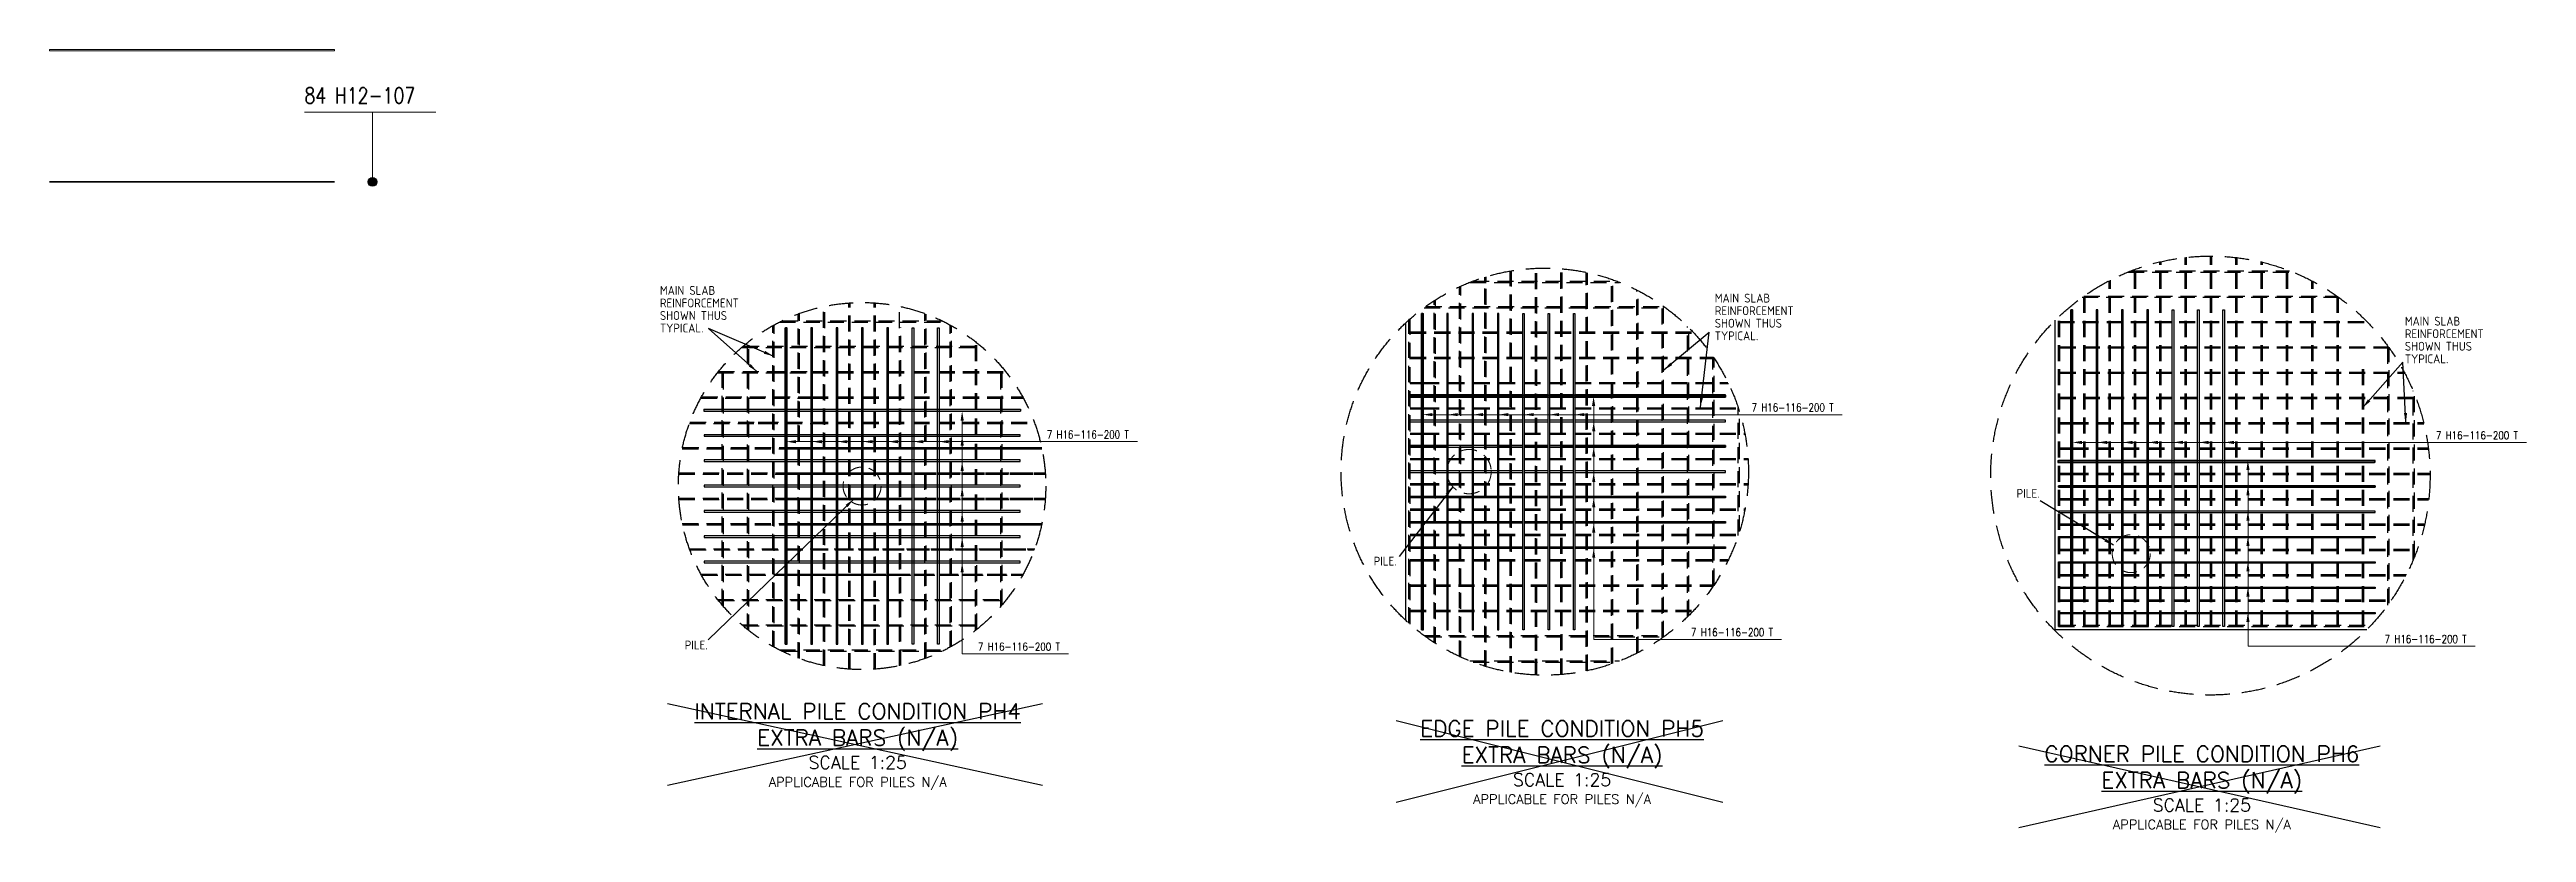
# Model space of a CAD drawing. Header units: millimetres. Extents: x -21392 to 100362, y -17730 to 39230.
# Drawn here: x 80807 to 100362, y 14004 to 20190 of the extents above; entities that cross this region are included whole.
import ezdxf

# ---------------------------------------------------------------- set-up
doc = ezdxf.new("R2010")
doc.units = ezdxf.units.MM
doc.linetypes.add('DASHED', pattern=[19.05, 12.7, -6.35])
doc.layers.get('0').update_dxf_attribs({"color": 254, "true_color": 0xdfdfdf})
for name, color, linetype in [('AP-NOTUSED', 1, 'Continuous'), ('AP-TEXT', 7, 'Continuous'), ('AutoCAD_Structural_Detailing_Distribution description', 7, 'Continuous'), ('AutoCAD_Structural_Detailing_opis rozkładu_', 7, 'Continuous'), ('CONC50', 4, 'Continuous'), ('H12', 5, 'Continuous'), ('RC-SLAB-ANNOT', 2, 'Continuous'), ('RC-SLAB-LEADERS', 7, 'Continuous'), ('RC-SLAB-TOP-01', 5, 'Continuous'), ('SD-Pile-SECTION', 7, 'DASHED'), ('STEEL18', 1, 'Continuous'), ('STEEL25', 2, 'Continuous'), ('TEXT 35', 3, 'Continuous')]:
    doc.layers.add(name, color=color, linetype=linetype)
doc.styles.add('ISO', font='isocp.shx')
doc.styles.add('PH-LABEL', font='romans.shx', dxfattribs={"width": 0.7})
doc.styles.add('ROMANS', font='romans')
doc.styles.add('ROMANS NARROW', font='romans.shx', dxfattribs={"width": 0.8})
doc.styles.get("Standard").update_dxf_attribs({"font": 'arial.ttf'})
doc.dimstyles.new('ISO-25', dxfattribs={"dimtxt": 2.5, "dimasz": 2.5, "dimexe": 1.25, "dimexo": 0.625, "dimtad": 1, "dimtxsty": 'Standard', "dimcen": 2.5, "dimadec": 0, "dimazin": 0, "dimtfac": 1, "dimtmove": 0, "dimatfit": 3, "dimfxl": 1, "dimarcsym": 0})

msp = doc.modelspace()

# ---------------------------------------------------------------- texts
at = {"layer": 'AP-TEXT', "char_height": 40, "width": 3115.14, "attachment_point": 1, "style": 'ROMANS'}
for s, insert in [('\\pxqc;{\\L\\C4;\\H3.125x;INTERNAL PILE CONDITION PH4\\PEXTRA BARS (N/A)\\P}\\H2.5x;SCALE 1:25\\P\\pa0.66667,qc,sm1.1583;\\C3;\\H0.75x;APPLICABLE FOR PILES N/A', (85630, 15024)), ('\\pxqc;{\\L\\C4;\\H3.125x;EDGE PILE CONDITION PH5\\PEXTRA BARS (N/A)\\fArial Narrow|b0|i0|c238|p34;\\H0.8x;\\P}\\Fromans|c238;\\H2.5x;SCALE 1:25\\P\\C3;\\H0.75x;APPLICABLE FOR PILES N/A', (91191, 14888)), ('\\pxqc;{\\L\\C4;\\H3.125x;CORNER PILE CONDITION PH6\\PEXTRA BARS (N/A)\\P}\\H2.5x;SCALE 1:25\\P\\C3;\\H0.75x;APPLICABLE FOR PILES N/A', (96242, 14688))]:
    msp.add_mtext(s, dxfattribs=dict(at, insert=insert))
at = {"layer": 'AutoCAD_Structural_Detailing_Distribution description', "char_height": 62.5, "attachment_point": 5, "style": 'ROMANS NARROW'}
for insert in [(94568, 17362), (89004, 17148), (99971, 17142), (88460, 15472), (94090, 15586), (99566, 15532)]:
    msp.add_mtext('7 H16-116-200 T', dxfattribs=dict(at, insert=insert))
at = {"layer": 'TEXT 35', "color": 0, "style": 'ISO'}
msp.add_text('PILE.', height=70, dxfattribs=at).set_placement((91261, 16113))
at = {"layer": 'TEXT 35', "color": 0, "ltscale": 0.5, "char_height": 70, "line_spacing_factor": 0.85, "style": 'ISO'}
for s, insert, width, attachment_point in [('MAIN SLAB REINFORCEMENT SHOWN THUS TYPICAL.', (85626, 17954), 856.23, 7), ('MAIN SLAB REINFORCEMENT SHOWN THUS TYPICAL.', (93954, 17893), 856.23, 7), ('MAIN SLAB REINFORCEMENT SHOWN THUS TYPICAL.', (99402, 17711), 856.23, 7), ('PILE.', (96337, 16683), 1028.59, 4), ('PILE.', (85822, 15485), 1028.59, 4)]:
    msp.add_mtext(s, dxfattribs=dict(at, insert=insert, width=width, attachment_point=attachment_point))

# ---------------------------------------------------------------- blocks, each defined once
blk = doc.blocks.new('RC_SLAB_BARS_107')
at = {"layer": 'RC-SLAB-TOP-01', "lineweight": 35}
blk.add_line((0, 0), (2250, 0), dxfattribs=at)
blk = doc.blocks.new('RC_ANNOT_107_f8a9d059bc504703a5e')
at = {"layer": 'RC-SLAB-LEADERS'}
h = blk.add_hatch(color=256, dxfattribs=at)
edge = h.paths.add_edge_path(flags=16)
edge.add_arc((0, 0), 35, 0, 360)
at = {"layer": 'RC-SLAB-LEADERS', "linetype": 'Continuous', "lineweight": 18}
for p, q in [((-537, 550), (500, 550)), ((0, 0), (0, 550)), ((0, 550), (500, 550)), ((0, -35), (0, 35))]:
    blk.add_line(p, q, dxfattribs=at)
at = {"layer": 'RC-SLAB-LEADERS'}
blk.add_circle((0, 0), 35, dxfattribs=at)
at = {"layer": 'RC-SLAB-ANNOT', "color": 2, "style": 'PH-LABEL', "width": 0.8}
blk.add_text('84 H12-107', height=125, dxfattribs=at).set_placement((-537, 620))

# ---------------------------------------------------------------- hatches: boundary and pattern name
for points in [[(86631, 15491), (86615, 15491), (86615, 17991), (86631, 17991)], [(91654, 15604), (91638, 15604), (91638, 18104), (91654, 18104)], [(96780, 15632), (96764, 15632), (96764, 18132), (96780, 18132)], [(91535, 17445), (91535, 17461), (94035, 17461), (94035, 17445)], [(85972, 17333), (85972, 17349), (88472, 17349), (88472, 17333)], [(96663, 16927), (96663, 16943), (99163, 16943), (99163, 16927)]]:
    msp.add_hatch(color=7).paths.add_polyline_path(points, flags=0)
at = {"layer": 'AutoCAD_Structural_Detailing_Distribution description', "lineweight": 0}
for points in [[(92998, 17445), (92991, 17395), (93005, 17395)], [(88012, 17333), (88004, 17283), (88019, 17283)], [(91654, 17305), (91704, 17298), (91704, 17312)], [(86631, 17092), (86681, 17085), (86681, 17099)], [(96780, 17085), (96830, 17078), (96830, 17093)], [(98164, 16927), (98157, 16877), (98171, 16877)]]:
    msp.add_hatch(color=7, dxfattribs=at).paths.add_polyline_path(points, flags=0)

# ---------------------------------------------------------------- linework, layer by layer
at = {"color": 7}
for p, q in [((86615, 15491), (86615, 17991)), ((86615, 17991), (86631, 17991)), ((86631, 15491), (86631, 17991)), ((91638, 15604), (91638, 18104)), ((91638, 18104), (91654, 18104)), ((91638, 15604), (91638, 18104)), ((91638, 18104), (91654, 18104)), ((91654, 15604), (91654, 18104)), ((91654, 15604), (91654, 18104)), ((96764, 15632), (96764, 18132)), ((96764, 18132), (96780, 18132)), ((96780, 15632), (96780, 18132)), ((91535, 17461), (94035, 17461)), ((91535, 17461), (91535, 17445)), ((91535, 17445), (94035, 17445)), ((91539, 17460), (94039, 17460)), ((91539, 17460), (91539, 17444)), ((91539, 17444), (94039, 17444)), ((94035, 17461), (94035, 17445)), ((94039, 17460), (94039, 17444)), ((85972, 17349), (88472, 17349)), ((85972, 17349), (85972, 17333)), ((85972, 17333), (88472, 17333)), ((88472, 17349), (88472, 17333)), ((96663, 16943), (99163, 16943)), ((96663, 16943), (96663, 16927)), ((96663, 16927), (99163, 16927)), ((99163, 16943), (99163, 16927)), ((86615, 15491), (86631, 15491)), ((91638, 15604), (91654, 15604)), ((91638, 15604), (91654, 15604)), ((96764, 15632), (96780, 15632))]:
    msp.add_line(p, q, dxfattribs=at)
at = {"layer": 'AP-NOTUSED', "color": 1}
for p, q in [((85687, 14379), (88646, 15024)), ((85687, 15024), (88646, 14379)), ((91439, 14244), (94017, 14888)), ((91439, 14888), (94017, 14244)), ((96355, 14043), (99207, 14688)), ((96355, 14688), (99207, 14043))]:
    msp.add_line(p, q, dxfattribs=at)
at = {"layer": 'AutoCAD_Structural_Detailing_Distribution description', "color": 7, "lineweight": 0}
for p, q in [((88012, 15416), (88012, 17283)), ((93508, 17305), (91704, 17305)), ((92998, 15530), (92998, 17395)), ((93508, 17305), (94960, 17305)), ((87944, 17092), (86681, 17092)), ((87944, 17092), (89396, 17092)), ((98635, 17085), (96830, 17085)), ((98635, 17085), (100362, 17085)), ((98164, 15476), (98164, 16877)), ((92998, 15530), (94482, 15530)), ((98164, 15476), (99957, 15476)), ((88012, 15416), (88852, 15416))]:
    msp.add_line(p, q, dxfattribs=at)
at = {"layer": 'AutoCAD_Structural_Detailing_opis rozkładu_', "color": 7, "lineweight": 0}
msp.add_line((92997, 17428), (92997, 17394), dxfattribs=at)
at = {"layer": 'AutoCAD_Structural_Detailing_opis rozkładu_', "color": 0, "lineweight": 0}
msp.add_line((91687, 17305), (91704, 17305), dxfattribs=at)
at = {"layer": 'CONC50', "color": 3, "ltscale": 0.5}
for p, q in [((91514, 15681), (91514, 18028)), ((96642, 15607), (96642, 18052)), ((96642, 15607), (99101, 15607))]:
    msp.add_line(p, q, dxfattribs=at)
at = {"layer": 'H12', "color": 2, "linetype": 'Continuous', "ltscale": 0.5}
for p, q in [((92638, 15605), (92638, 18105)), ((92638, 18105), (92650, 18105)), ((92650, 18105), (92650, 15605)), ((92838, 15605), (92838, 18105)), ((92838, 18105), (92850, 18105)), ((92850, 18105), (92850, 15605)), ((91539, 17049), (91539, 17061)), ((91539, 17061), (91838, 17061)), ((91838, 17049), (91539, 17049)), ((91939, 17061), (92038, 17061)), ((91949, 17049), (91939, 17049)), ((92139, 17061), (92238, 17061)), ((92149, 17049), (92139, 17049)), ((92250, 17061), (92438, 17061)), ((92349, 17049), (92250, 17049)), ((92450, 17061), (92638, 17061)), ((92638, 17049), (92450, 17049)), ((92838, 17049), (92650, 17049)), ((92739, 17061), (92838, 17061)), ((92850, 17061), (94039, 17061)), ((94039, 17049), (92850, 17049)), ((94039, 17061), (94039, 17049)), ((92650, 15605), (92638, 15605)), ((92850, 15605), (92838, 15605))]:
    msp.add_line(p, q, dxfattribs=at)
for points in [[(97778, 15632), (97766, 15632), (97766, 18132), (97778, 18132)], [(97978, 15632), (97966, 15632), (97966, 18132), (97978, 18132)]]:
    msp.add_lwpolyline(points, close=True, dxfattribs=at)
for points in [[(96966, 16731), (96667, 16731), (96667, 16743), (96966, 16743)], [(97077, 16731), (96978, 16731)], [(97067, 16743), (97166, 16743)], [(97178, 16743), (97366, 16743)], [(97277, 16731), (97178, 16731)], [(97477, 16731), (97378, 16731)], [(97467, 16743), (97566, 16743)], [(97766, 16731), (97578, 16731)], [(97667, 16743), (97766, 16743)], [(97966, 16731), (97778, 16731)], [(97867, 16743), (97966, 16743)], [(97978, 16743), (99167, 16743), (99167, 16731), (97978, 16731)]]:
    msp.add_lwpolyline(points, dxfattribs=at)
at = {"layer": 'RC-SLAB-LEADERS', "lineweight": 0}
msp.add_lwpolyline([(80807, 20190), (83057, 20190), (83057, 20178), (80807, 20178)], close=True, dxfattribs=at)
at = {"layer": 'SD-Pile-SECTION', "linetype": 'DASHED', "lineweight": 0, "ltscale": 10}
for centre, radius in [((92014, 16855), 175), ((87222, 16741), 150), ((97242, 16207), 150)]:
    msp.add_circle(centre, radius, dxfattribs=at)
at = {"layer": 'STEEL18', "linetype": 'DASHED', "ltscale": 10}
for p, q in [((92139, 15318), (92139, 18391)), ((92149, 15315), (92149, 18394)), ((92339, 15271), (92339, 18439)), ((92339, 15271), (92339, 18439)), ((92349, 15269), (92349, 18440)), ((92349, 15269), (92349, 18440)), ((92539, 15249), (92539, 18460)), ((92549, 15248), (92549, 18461)), ((92739, 15252), (92739, 18457)), ((92749, 15253), (92749, 18456)), ((92939, 15281), (92939, 18429)), ((92949, 15283), (92949, 18426)), ((97216, 18432), (98518, 18432)), ((97241, 18442), (98492, 18442)), ((97267, 15632), (97267, 18451)), ((97277, 15632), (97277, 18455)), ((97467, 15632), (97467, 18512)), ((97467, 15632), (97467, 18512)), ((97477, 15632), (97477, 18514)), ((97477, 15632), (97477, 18514)), ((97667, 15632), (97667, 18547)), ((97677, 15632), (97677, 18548)), ((97867, 15632), (97867, 18558)), ((97877, 15632), (97877, 18558)), ((98067, 15632), (98067, 18547)), ((98077, 15632), (98077, 18546)), ((98267, 15632), (98267, 18512)), ((98277, 15632), (98277, 18509)), ((98467, 15632), (98467, 18451)), ((98477, 15632), (98477, 18448)), ((87117, 15295), (87117, 18187)), ((87127, 15294), (87127, 18188)), ((87317, 15294), (87317, 18188)), ((87317, 15294), (87317, 18188)), ((87327, 15295), (87327, 18187)), ((87327, 15295), (87327, 18187)), ((91739, 15505), (91739, 18204)), ((91749, 15499), (91749, 18211)), ((91939, 15395), (91939, 18314)), ((91949, 15390), (91949, 18319)), ((92021, 18350), (93203, 18350)), ((92047, 18360), (93177, 18360)), ((93139, 15336), (93139, 18373)), ((93149, 15339), (93149, 18370)), ((93339, 15421), (93339, 18289)), ((93349, 15426), (93349, 18283)), ((96854, 18232), (98880, 18232)), ((96867, 15632), (96867, 18241)), ((96868, 18242), (98866, 18242)), ((96877, 15632), (96877, 18248)), ((97067, 15632), (97067, 18363)), ((97077, 15632), (97077, 18368)), ((98667, 15632), (98667, 18363)), ((98677, 15632), (98677, 18358)), ((98867, 15632), (98867, 18241)), ((98877, 15632), (98877, 18234)), ((86517, 15474), (86517, 18008)), ((86527, 15468), (86527, 18013)), ((86570, 18036), (87875, 18036)), ((86590, 18046), (87854, 18046)), ((86717, 15382), (86717, 18100)), ((86727, 15378), (86727, 18104)), ((86917, 15323), (86917, 18158)), ((86927, 15321), (86927, 18160)), ((87517, 15321), (87517, 18160)), ((87527, 15323), (87527, 17994)), ((87717, 15378), (87717, 18104)), ((87727, 15382), (87727, 18100)), ((87917, 15468), (87917, 18013)), ((87927, 15474), (87927, 18008)), ((91539, 15658), (91539, 18051)), ((91549, 15649), (91549, 18060)), ((91660, 18150), (93565, 18150)), ((91673, 18160), (93551, 18160)), ((93539, 15541), (93539, 18168)), ((93549, 15548), (93549, 18161)), ((93739, 15708), (93739, 18001)), ((93749, 15718), (93749, 17991)), ((96667, 15632), (96667, 18076)), ((96667, 18042), (99102, 18042)), ((96667, 18032), (99112, 18032)), ((96677, 15632), (96677, 18086)), ((86272, 17836), (88173, 17836)), ((86283, 17846), (88161, 17846)), ((86317, 15608), (86317, 17874)), ((86327, 15600), (86327, 17882)), ((88117, 17347), (88117, 17882)), ((88127, 17347), (88127, 17874)), ((91549, 17960), (93780, 17960)), ((91549, 17950), (93789, 17950)), ((96677, 17842), (99271, 17842)), ((96677, 17832), (99278, 17832)), ((99267, 15801), (99267, 17847)), ((99277, 15815), (99277, 17833)), ((86081, 17636), (86816, 17636)), ((86089, 17646), (86816, 17646)), ((86117, 15802), (86117, 17680)), ((86127, 15790), (86127, 17691)), ((86527, 17646), (86616, 17646)), ((86527, 17636), (86616, 17636)), ((86828, 17646), (87016, 17646)), ((86828, 17636), (87016, 17636)), ((87028, 17646), (87216, 17646)), ((87028, 17636), (87216, 17636)), ((87228, 17646), (87416, 17646)), ((87228, 17636), (87416, 17636)), ((87428, 17646), (87616, 17646)), ((87428, 17636), (87616, 17636)), ((87628, 17646), (87816, 17646)), ((87628, 17636), (87816, 17636)), ((87828, 17646), (88355, 17646)), ((87828, 17636), (88363, 17636)), ((88317, 15790), (88317, 17691)), ((88327, 15802), (88327, 17680)), ((91549, 17760), (93941, 17760)), ((91549, 17750), (93947, 17750)), ((93939, 15947), (93939, 17762)), ((93949, 15962), (93949, 17748)), ((96677, 17642), (99396, 17642)), ((96677, 17632), (99401, 17632)), ((99067, 15632), (99067, 17701)), ((99077, 15632), (99077, 17685)), ((85950, 17436), (86816, 17436)), ((85955, 17446), (86816, 17446)), ((86527, 17446), (86616, 17446)), ((86527, 17436), (86616, 17436)), ((86828, 17446), (87016, 17446)), ((86828, 17436), (87016, 17436)), ((87028, 17446), (87216, 17446)), ((87028, 17436), (87216, 17436)), ((87228, 17446), (87416, 17446)), ((87228, 17436), (87416, 17436)), ((87428, 17446), (87616, 17446)), ((87428, 17436), (87616, 17436)), ((87628, 17446), (87816, 17446)), ((87628, 17436), (87816, 17436)), ((87828, 17446), (88489, 17446)), ((87828, 17436), (88495, 17436)), ((91549, 17560), (91638, 17560)), ((91549, 17550), (91638, 17550)), ((91650, 17560), (91838, 17560)), ((91650, 17550), (91838, 17550)), ((91850, 17560), (92038, 17560)), ((91850, 17550), (92038, 17550)), ((92050, 17560), (92238, 17560)), ((92050, 17550), (92238, 17550)), ((92250, 17560), (92438, 17560)), ((92250, 17550), (92438, 17550)), ((92450, 17560), (92638, 17560)), ((92450, 17550), (92638, 17550)), ((92650, 17560), (92838, 17560)), ((92650, 17550), (92838, 17550)), ((92850, 17560), (94057, 17560)), ((92850, 17550), (94062, 17550)), ((96677, 17442), (99487, 17442)), ((96677, 17432), (99491, 17432)), ((99467, 16156), (99467, 17492)), ((99477, 16181), (99477, 17468)), ((85859, 17236), (86816, 17236)), ((85863, 17246), (86816, 17246)), ((86402, 17246), (86491, 17246)), ((86402, 17236), (86491, 17236)), ((86828, 17246), (87016, 17246)), ((86828, 17236), (87016, 17236)), ((87028, 17246), (87216, 17246)), ((87028, 17236), (87216, 17236)), ((87228, 17246), (87416, 17246)), ((87228, 17236), (87416, 17236)), ((87428, 17246), (87616, 17246)), ((87428, 17236), (87616, 17236)), ((87628, 17246), (87816, 17246)), ((87628, 17236), (87816, 17236)), ((87828, 17246), (88581, 17246)), ((87828, 17236), (88585, 17236)), ((88117, 17147), (88117, 17335)), ((88127, 17147), (88127, 17335)), ((91549, 17360), (91638, 17360)), ((91549, 17350), (91638, 17350)), ((91650, 17360), (91838, 17360)), ((91650, 17350), (91838, 17350)), ((91850, 17360), (92038, 17360)), ((91850, 17350), (92038, 17350)), ((92050, 17360), (92238, 17360)), ((92050, 17350), (92238, 17350)), ((92250, 17360), (92438, 17360)), ((92250, 17350), (92438, 17350)), ((92450, 17360), (92638, 17360)), ((92450, 17350), (92638, 17350)), ((92650, 17360), (92838, 17360)), ((92650, 17350), (92838, 17350)), ((92850, 17360), (94138, 17360)), ((92850, 17350), (94142, 17350)), ((94139, 16351), (94139, 17358)), ((94149, 16383), (94149, 17326)), ((96677, 17242), (96766, 17242)), ((96677, 17232), (96766, 17232)), ((96778, 17242), (96966, 17242)), ((96778, 17232), (96966, 17232)), ((96978, 17242), (97166, 17242)), ((96978, 17232), (97166, 17232)), ((97178, 17242), (97366, 17242)), ((97178, 17232), (97366, 17232)), ((97378, 17242), (97566, 17242)), ((97378, 17232), (97566, 17232)), ((97578, 17242), (97766, 17242)), ((97578, 17232), (97766, 17232)), ((97778, 17242), (97966, 17242)), ((97778, 17232), (97966, 17232)), ((97978, 17242), (99550, 17242)), ((97978, 17232), (99552, 17232)), ((85803, 17036), (88642, 17036)), ((85805, 17046), (88640, 17046)), ((86628, 17046), (86816, 17046)), ((86628, 17036), (86816, 17036)), ((86828, 17046), (87016, 17046)), ((86828, 17036), (87016, 17036)), ((87028, 17046), (87216, 17046)), ((87028, 17036), (87216, 17036)), ((87228, 17046), (87416, 17046)), ((87228, 17036), (87416, 17036)), ((87428, 17046), (87616, 17046)), ((87428, 17036), (87616, 17036)), ((87628, 17046), (87816, 17046)), ((87628, 17036), (87816, 17036)), ((87816, 17046), (88640, 17046)), ((87816, 17036), (88642, 17036)), ((88117, 16947), (88117, 17135)), ((88127, 16947), (88127, 17135)), ((91549, 17160), (91638, 17160)), ((91549, 17150), (91638, 17150)), ((91650, 17160), (91838, 17160)), ((91650, 17150), (91838, 17150)), ((91850, 17160), (92038, 17160)), ((91850, 17150), (92038, 17150)), ((92050, 17160), (92238, 17160)), ((92050, 17150), (92238, 17150)), ((92250, 17160), (92438, 17160)), ((92250, 17150), (92438, 17150)), ((92450, 17160), (92638, 17160)), ((92450, 17150), (92638, 17150)), ((92650, 17160), (92838, 17160)), ((92650, 17150), (92838, 17150)), ((92850, 17160), (94190, 17160)), ((92850, 17150), (94192, 17150)), ((96677, 17042), (96766, 17042)), ((96677, 17032), (96766, 17032)), ((96778, 17042), (96966, 17042)), ((96778, 17032), (96966, 17032)), ((96978, 17042), (97166, 17042)), ((96978, 17032), (97166, 17032)), ((97178, 17042), (97366, 17042)), ((97178, 17032), (97366, 17032)), ((97378, 17042), (97566, 17042)), ((97378, 17032), (97566, 17032)), ((97578, 17042), (97766, 17042)), ((97578, 17032), (97766, 17032)), ((97778, 17042), (97966, 17042)), ((97778, 17032), (97966, 17032)), ((97978, 17042), (99587, 17042)), ((97978, 17032), (99588, 17032)), ((85775, 16836), (88669, 16836)), ((85776, 16846), (88668, 16846)), ((86628, 16846), (86816, 16846)), ((86628, 16836), (86816, 16836)), ((86828, 16846), (87016, 16846)), ((86828, 16836), (87016, 16836)), ((87028, 16846), (87216, 16846)), ((87028, 16836), (87216, 16836)), ((87228, 16846), (87416, 16846)), ((87228, 16836), (87416, 16836)), ((87428, 16846), (87616, 16846)), ((87428, 16836), (87616, 16836)), ((87628, 16846), (87816, 16846)), ((87628, 16836), (87816, 16836)), ((87816, 16846), (88668, 16846)), ((87816, 16836), (88669, 16836)), ((88117, 16747), (88117, 16935)), ((88127, 16747), (88127, 16935)), ((91549, 16960), (91638, 16960)), ((91549, 16950), (91638, 16950)), ((91650, 16960), (91838, 16960)), ((91650, 16950), (91838, 16950)), ((91850, 16960), (92038, 16960)), ((91850, 16950), (92038, 16950)), ((92050, 16960), (92238, 16960)), ((92050, 16950), (92238, 16950)), ((92250, 16960), (92438, 16960)), ((92250, 16950), (92438, 16950)), ((92450, 16960), (92638, 16960)), ((92450, 16950), (92638, 16950)), ((92650, 16960), (92838, 16960)), ((92650, 16950), (92838, 16950)), ((92850, 16960), (94216, 16960)), ((92850, 16950), (94217, 16950)), ((96677, 16842), (96766, 16842)), ((96677, 16832), (96766, 16832)), ((96778, 16842), (96966, 16842)), ((96778, 16832), (96966, 16832)), ((96978, 16842), (97166, 16842)), ((96978, 16832), (97166, 16832)), ((97178, 16842), (97366, 16842)), ((97178, 16832), (97366, 16832)), ((97378, 16842), (97566, 16842)), ((97378, 16832), (97566, 16832)), ((97578, 16842), (97766, 16842)), ((97578, 16832), (97766, 16832)), ((97778, 16842), (97966, 16842)), ((97778, 16832), (97966, 16832)), ((97978, 16842), (99601, 16842)), ((97978, 16832), (99601, 16832)), ((85775, 16646), (88669, 16646)), ((85775, 16646), (88669, 16646)), ((85776, 16636), (88668, 16636)), ((85776, 16636), (88668, 16636)), ((86628, 16646), (86816, 16646)), ((86628, 16646), (86816, 16646)), ((86628, 16636), (86816, 16636)), ((86628, 16636), (86816, 16636)), ((86828, 16646), (87016, 16646)), ((86828, 16646), (87016, 16646)), ((86828, 16636), (87016, 16636)), ((86828, 16636), (87016, 16636)), ((87028, 16646), (87216, 16646)), ((87028, 16646), (87216, 16646)), ((87028, 16636), (87216, 16636)), ((87028, 16636), (87216, 16636)), ((87228, 16646), (87416, 16646)), ((87228, 16646), (87416, 16646)), ((87228, 16636), (87416, 16636)), ((87228, 16636), (87416, 16636)), ((87428, 16646), (87616, 16646)), ((87428, 16646), (87616, 16646)), ((87428, 16636), (87616, 16636)), ((87428, 16636), (87616, 16636)), ((87628, 16646), (87816, 16646)), ((87628, 16646), (87816, 16646)), ((87628, 16636), (87816, 16636)), ((87628, 16636), (87816, 16636)), ((87816, 16646), (88669, 16646)), ((87816, 16646), (88669, 16646)), ((87816, 16636), (88668, 16636)), ((87816, 16636), (88668, 16636)), ((88117, 16547), (88117, 16735)), ((88127, 16547), (88127, 16735)), ((91549, 16760), (91638, 16760)), ((91549, 16760), (91638, 16760)), ((91549, 16750), (91638, 16750)), ((91549, 16750), (91638, 16750)), ((91650, 16760), (91838, 16760)), ((91650, 16760), (91838, 16760)), ((91650, 16750), (91838, 16750)), ((91650, 16750), (91838, 16750)), ((91850, 16760), (92038, 16760)), ((91850, 16760), (92038, 16760)), ((91850, 16750), (92038, 16750)), ((91850, 16750), (92038, 16750)), ((92050, 16760), (92238, 16760)), ((92050, 16760), (92238, 16760)), ((92050, 16750), (92238, 16750)), ((92050, 16750), (92238, 16750)), ((92250, 16760), (92438, 16760)), ((92250, 16760), (92438, 16760)), ((92250, 16750), (92438, 16750)), ((92250, 16750), (92438, 16750)), ((92450, 16760), (92638, 16760)), ((92450, 16760), (92638, 16760)), ((92450, 16750), (92638, 16750)), ((92450, 16750), (92638, 16750)), ((92650, 16760), (92838, 16760)), ((92650, 16760), (92838, 16760)), ((92650, 16750), (92838, 16750)), ((92650, 16750), (92838, 16750)), ((92850, 16760), (94217, 16760)), ((92850, 16760), (94217, 16760)), ((92850, 16750), (94216, 16750)), ((92850, 16750), (94216, 16750)), ((96677, 16642), (96766, 16642)), ((96677, 16632), (96766, 16632)), ((96778, 16642), (96966, 16642)), ((96778, 16632), (96966, 16632)), ((96978, 16642), (97166, 16642)), ((96978, 16632), (97166, 16632)), ((97178, 16642), (97366, 16642)), ((97178, 16632), (97366, 16632)), ((97378, 16642), (97566, 16642)), ((97378, 16632), (97566, 16632)), ((97578, 16642), (97766, 16642)), ((97578, 16632), (97766, 16632)), ((97778, 16642), (97966, 16642)), ((97778, 16632), (97966, 16632)), ((97978, 16642), (99591, 16642)), ((97978, 16632), (99590, 16632)), ((85803, 16446), (88642, 16446)), ((85805, 16436), (88640, 16436)), ((86628, 16446), (86816, 16446)), ((86628, 16436), (86816, 16436)), ((86828, 16446), (87016, 16446)), ((86828, 16436), (87016, 16436)), ((87028, 16446), (87216, 16446)), ((87028, 16436), (87216, 16436)), ((87228, 16446), (87416, 16446)), ((87228, 16436), (87416, 16436)), ((87428, 16446), (87616, 16446)), ((87428, 16436), (87616, 16436)), ((87628, 16446), (87816, 16446)), ((87628, 16436), (87816, 16436)), ((87816, 16446), (88642, 16446)), ((87816, 16436), (88640, 16436)), ((88117, 16347), (88117, 16535)), ((88127, 16347), (88127, 16535)), ((91549, 16560), (91638, 16560)), ((91549, 16550), (91638, 16550)), ((91650, 16560), (91838, 16560)), ((91650, 16550), (91838, 16550)), ((91850, 16560), (92038, 16560)), ((91850, 16550), (92038, 16550)), ((92050, 16560), (92238, 16560)), ((92050, 16550), (92238, 16550)), ((92250, 16560), (92438, 16560)), ((92250, 16550), (92438, 16550)), ((92450, 16560), (92638, 16560)), ((92450, 16550), (92638, 16550)), ((92650, 16560), (92838, 16560)), ((92650, 16550), (92838, 16550)), ((92850, 16560), (94192, 16560)), ((92850, 16550), (94190, 16550)), ((96677, 16442), (96766, 16442)), ((96677, 16442), (96766, 16442)), ((96677, 16432), (96766, 16432)), ((96677, 16432), (96766, 16432)), ((96778, 16442), (96966, 16442)), ((96778, 16442), (96966, 16442)), ((96778, 16432), (96966, 16432)), ((96778, 16432), (96966, 16432)), ((96978, 16442), (97166, 16442)), ((96978, 16442), (97166, 16442)), ((96978, 16432), (97166, 16432)), ((96978, 16432), (97166, 16432)), ((97178, 16442), (97366, 16442)), ((97178, 16442), (97366, 16442)), ((97178, 16432), (97366, 16432)), ((97178, 16432), (97366, 16432)), ((97378, 16442), (97566, 16442)), ((97378, 16442), (97566, 16442)), ((97378, 16432), (97566, 16432)), ((97378, 16432), (97566, 16432)), ((97578, 16442), (97766, 16442)), ((97578, 16442), (97766, 16442)), ((97578, 16432), (97766, 16432)), ((97578, 16432), (97766, 16432)), ((97778, 16442), (97966, 16442)), ((97778, 16442), (97966, 16442)), ((97778, 16432), (97966, 16432)), ((97778, 16432), (97966, 16432)), ((97978, 16442), (99558, 16442)), ((97978, 16442), (99558, 16442)), ((97978, 16432), (99556, 16432)), ((97978, 16432), (99556, 16432)), ((85859, 16246), (88585, 16246)), ((85863, 16236), (88581, 16236)), ((86628, 16246), (86816, 16246)), ((86628, 16236), (86816, 16236)), ((86828, 16246), (87016, 16246)), ((86828, 16236), (87016, 16236)), ((87028, 16246), (87216, 16246)), ((87028, 16236), (87216, 16236)), ((87228, 16246), (87416, 16246)), ((87228, 16236), (87416, 16236)), ((87428, 16246), (87616, 16246)), ((87428, 16236), (87616, 16236)), ((87628, 16246), (87816, 16246)), ((87628, 16236), (87816, 16236)), ((87816, 16246), (88585, 16246)), ((87816, 16236), (88581, 16236)), ((88117, 16147), (88117, 16335)), ((88127, 16147), (88127, 16335)), ((91549, 16360), (91638, 16360)), ((91549, 16350), (91638, 16350)), ((91650, 16360), (91838, 16360)), ((91650, 16350), (91838, 16350)), ((91850, 16360), (92038, 16360)), ((91850, 16350), (92038, 16350)), ((92050, 16360), (92238, 16360)), ((92050, 16350), (92238, 16350)), ((92250, 16360), (92438, 16360)), ((92250, 16350), (92438, 16350)), ((92450, 16360), (92638, 16360)), ((92450, 16350), (92638, 16350)), ((92650, 16360), (92838, 16360)), ((92650, 16350), (92838, 16350)), ((92850, 16360), (94142, 16360)), ((92850, 16350), (94138, 16350)), ((96677, 16242), (96766, 16242)), ((96677, 16232), (96766, 16232)), ((96778, 16242), (96966, 16242)), ((96778, 16232), (96966, 16232)), ((96978, 16242), (97166, 16242)), ((96978, 16232), (97166, 16232)), ((97178, 16242), (97366, 16242)), ((97178, 16232), (97366, 16232)), ((97378, 16242), (97566, 16242)), ((97378, 16232), (97566, 16232)), ((97578, 16242), (97766, 16242)), ((97578, 16232), (97766, 16232)), ((97778, 16242), (97966, 16242)), ((97778, 16232), (97966, 16232)), ((97978, 16242), (99500, 16242)), ((97978, 16232), (99496, 16232)), ((85950, 16046), (88495, 16046)), ((85955, 16036), (88489, 16036)), ((86628, 16046), (86816, 16046)), ((86628, 16036), (86816, 16036)), ((86828, 16046), (87016, 16046)), ((86828, 16036), (87016, 16036)), ((87028, 16046), (87216, 16046)), ((87028, 16036), (87216, 16036)), ((87228, 16046), (87416, 16046)), ((87228, 16036), (87416, 16036)), ((87428, 16046), (87616, 16046)), ((87428, 16036), (87616, 16036)), ((87628, 16046), (87816, 16046)), ((87628, 16036), (87816, 16036)), ((87828, 16046), (88495, 16046)), ((87828, 16036), (88489, 16036)), ((88117, 15600), (88117, 16135)), ((88127, 15608), (88127, 16135)), ((91539, 16150), (91638, 16150)), ((91549, 16160), (91638, 16160)), ((91650, 16160), (91838, 16160)), ((91650, 16150), (91838, 16150)), ((91850, 16160), (92038, 16160)), ((91850, 16150), (92038, 16150)), ((92050, 16160), (92238, 16160)), ((92050, 16150), (92238, 16150)), ((92250, 16160), (92438, 16160)), ((92250, 16150), (92438, 16150)), ((92450, 16160), (92638, 16160)), ((92450, 16150), (92638, 16150)), ((92650, 16160), (92838, 16160)), ((92650, 16150), (92838, 16150)), ((92850, 16160), (94062, 16160)), ((92850, 16150), (94057, 16150)), ((96677, 16042), (96766, 16042)), ((96778, 16042), (96966, 16042)), ((96978, 16042), (97166, 16042)), ((97178, 16042), (97366, 16042)), ((97378, 16042), (97566, 16042)), ((97578, 16042), (97766, 16042)), ((97778, 16042), (97966, 16042)), ((97978, 16042), (99414, 16042)), ((86081, 15846), (88363, 15846)), ((91549, 15960), (93947, 15960)), ((91549, 15950), (93941, 15950)), ((96677, 16032), (96766, 16032)), ((96677, 15842), (96766, 15842)), ((96778, 16032), (96966, 16032)), ((96778, 15842), (96966, 15842)), ((96978, 16032), (97166, 16032)), ((96978, 15842), (97166, 15842)), ((97178, 16032), (97366, 16032)), ((97178, 15842), (97366, 15842)), ((97378, 16032), (97566, 16032)), ((97378, 15842), (97566, 15842)), ((97578, 16032), (97766, 16032)), ((97578, 15842), (97766, 15842)), ((97778, 16032), (97966, 16032)), ((97778, 15842), (97966, 15842)), ((97978, 16032), (99409, 16032)), ((97978, 15842), (99295, 15842)), ((86089, 15836), (88355, 15836)), ((86272, 15646), (88173, 15646)), ((91549, 15760), (93789, 15760)), ((91549, 15750), (93780, 15750)), ((96667, 15832), (96766, 15832)), ((96778, 15832), (96966, 15832)), ((96978, 15832), (97166, 15832)), ((97178, 15832), (97366, 15832)), ((97378, 15832), (97566, 15832)), ((97578, 15832), (97766, 15832)), ((97778, 15832), (97966, 15832)), ((97978, 15832), (99288, 15832)), ((86283, 15636), (88161, 15636)), ((91660, 15560), (93565, 15560)), ((91673, 15550), (93551, 15550)), ((96667, 15632), (99125, 15632)), ((96677, 15642), (99135, 15642)), ((86570, 15446), (87875, 15446)), ((86590, 15436), (87854, 15436)), ((92021, 15360), (93203, 15360)), ((92047, 15350), (93177, 15350))]:
    msp.add_line(p, q, dxfattribs=at)
at = {"layer": 'STEEL18', "linetype": 'DASHED', "ltscale": 15}
for centre, radius in [((92612, 16855), 1608), ((97867, 16824), 1734), ((87222, 16741), 1450)]:
    msp.add_circle(centre, radius, dxfattribs=at)
at = {"layer": 'STEEL25', "ltscale": 0.5}
for p, q in [((91850, 18105), (91838, 18105)), ((91838, 18105), (91838, 15605)), ((91850, 15605), (91850, 18105)), ((92050, 18105), (92038, 18105)), ((92038, 18105), (92038, 15605)), ((92050, 15605), (92050, 18105)), ((92250, 18105), (92238, 18105)), ((92238, 18105), (92238, 15605)), ((92250, 15605), (92250, 18105)), ((92438, 15605), (92438, 18105)), ((92438, 18105), (92450, 18105)), ((92450, 18105), (92450, 15605)), ((92638, 15605), (92638, 18105)), ((92638, 18105), (92650, 18105)), ((92650, 18105), (92650, 15605)), ((92838, 15605), (92838, 18105)), ((92838, 18105), (92850, 18105)), ((92850, 18105), (92850, 15605)), ((91638, 17461), (91539, 17461)), ((91539, 17461), (91539, 17449)), ((91539, 17449), (91638, 17449)), ((91838, 17461), (91650, 17461)), ((91650, 17449), (92038, 17449)), ((92038, 17461), (91850, 17461)), ((92238, 17461), (92050, 17461)), ((92050, 17449), (92238, 17449)), ((92438, 17461), (92250, 17461)), ((92250, 17449), (92438, 17449)), ((92638, 17461), (92450, 17461)), ((92450, 17449), (92638, 17449)), ((92838, 17461), (92650, 17461)), ((92650, 17449), (92838, 17449)), ((94039, 17461), (92850, 17461)), ((92850, 17449), (94039, 17449)), ((94039, 17449), (94039, 17461)), ((91638, 17261), (91539, 17261)), ((91539, 17261), (91539, 17249)), ((91539, 17249), (91638, 17249)), ((91838, 17261), (91650, 17261)), ((91650, 17249), (91838, 17249)), ((92038, 17261), (91850, 17261)), ((91850, 17249), (92038, 17249)), ((92238, 17261), (92050, 17261)), ((92050, 17249), (92238, 17249)), ((92438, 17261), (92250, 17261)), ((92250, 17249), (92438, 17249)), ((92638, 17261), (92450, 17261)), ((92450, 17249), (92638, 17249)), ((92838, 17261), (92650, 17261)), ((92650, 17249), (92838, 17249)), ((94039, 17261), (92850, 17261)), ((92850, 17249), (94039, 17249)), ((94039, 17249), (94039, 17261)), ((91638, 17061), (91539, 17061)), ((91539, 17061), (91539, 17049)), ((91539, 17049), (91638, 17049)), ((91838, 17061), (91650, 17061)), ((91650, 17049), (91838, 17049)), ((92038, 17061), (91850, 17061)), ((91850, 17049), (92038, 17049)), ((92238, 17061), (92050, 17061)), ((92050, 17049), (92238, 17049)), ((92438, 17061), (92250, 17061)), ((92250, 17049), (92438, 17049)), ((92638, 17061), (92450, 17061)), ((92450, 17049), (92638, 17049)), ((92838, 17061), (92650, 17061)), ((92650, 17049), (92838, 17049)), ((94039, 17061), (92850, 17061)), ((92850, 17049), (94039, 17049)), ((94039, 17049), (94039, 17061)), ((91638, 16861), (91539, 16861)), ((91539, 16861), (91539, 16849)), ((91539, 16849), (91638, 16849)), ((91838, 16861), (91650, 16861)), ((91650, 16849), (91838, 16849)), ((92038, 16861), (91850, 16861)), ((91850, 16849), (92038, 16849)), ((92238, 16861), (92050, 16861)), ((92050, 16849), (92238, 16849)), ((92438, 16861), (92250, 16861)), ((92250, 16849), (92438, 16849)), ((92638, 16861), (92450, 16861)), ((92450, 16849), (92638, 16849)), ((92838, 16861), (92650, 16861)), ((92650, 16849), (92838, 16849)), ((94039, 16861), (92850, 16861)), ((92850, 16849), (94039, 16849)), ((94039, 16849), (94039, 16861)), ((91539, 16649), (91539, 16661)), ((91539, 16661), (91638, 16661)), ((91638, 16649), (91539, 16649)), ((91650, 16661), (91838, 16661)), ((91838, 16649), (91650, 16649)), ((91850, 16661), (92038, 16661)), ((92038, 16649), (91850, 16649)), ((92050, 16661), (92238, 16661)), ((92238, 16649), (92050, 16649)), ((92250, 16661), (92438, 16661)), ((92438, 16649), (92250, 16649)), ((92450, 16661), (92638, 16661)), ((92638, 16649), (92450, 16649)), ((92650, 16661), (92838, 16661)), ((92838, 16649), (92650, 16649)), ((92850, 16661), (94039, 16661)), ((94039, 16649), (92850, 16649)), ((94039, 16661), (94039, 16649)), ((91539, 16449), (91539, 16461)), ((91539, 16461), (91638, 16461)), ((91638, 16449), (91539, 16449)), ((91650, 16461), (91838, 16461)), ((91838, 16449), (91650, 16449)), ((91850, 16461), (92038, 16461)), ((92038, 16449), (91850, 16449)), ((92050, 16461), (92238, 16461)), ((92238, 16449), (92050, 16449)), ((92250, 16461), (92438, 16461)), ((92438, 16449), (92250, 16449)), ((92450, 16461), (92638, 16461)), ((92638, 16449), (92450, 16449)), ((92650, 16461), (92838, 16461)), ((92838, 16449), (92650, 16449)), ((92850, 16461), (94039, 16461)), ((94039, 16449), (92850, 16449)), ((94039, 16461), (94039, 16449)), ((91539, 16249), (91539, 16261)), ((91539, 16261), (91638, 16261)), ((91638, 16249), (91539, 16249)), ((91650, 16261), (91838, 16261)), ((91838, 16249), (91650, 16249)), ((91850, 16261), (92038, 16261)), ((92038, 16249), (91850, 16249)), ((92050, 16261), (92238, 16261)), ((92238, 16249), (92050, 16249)), ((92250, 16261), (92438, 16261)), ((92438, 16249), (92250, 16249)), ((92450, 16261), (92638, 16261)), ((92638, 16249), (92450, 16249)), ((92650, 16261), (92838, 16261)), ((92838, 16249), (92650, 16249)), ((92850, 16261), (94039, 16261)), ((94039, 16249), (92850, 16249)), ((94039, 16261), (94039, 16249)), ((91838, 15605), (91850, 15605)), ((92038, 15605), (92050, 15605)), ((92238, 15605), (92250, 15605)), ((92450, 15605), (92438, 15605)), ((92650, 15605), (92638, 15605)), ((92850, 15605), (92838, 15605))]:
    msp.add_line(p, q, dxfattribs=at)
for points in [[(91650, 15605), (91650, 18105), (91638, 18105), (91638, 15605)], [(96778, 15632), (96778, 18132), (96766, 18132), (96766, 15632)], [(96978, 15632), (96978, 18132), (96966, 18132), (96966, 15632)], [(97178, 15632), (97178, 18132), (97166, 18132), (97166, 15632)], [(97378, 15632), (97378, 18132), (97366, 18132), (97366, 15632)], [(97566, 15632), (97566, 18132), (97578, 18132), (97578, 15632)], [(97766, 15632), (97766, 18132), (97778, 18132), (97778, 15632)], [(97966, 15632), (97966, 18132), (97978, 18132), (97978, 15632)], [(86629, 15491), (86629, 17991), (86617, 17991), (86617, 15491)], [(86830, 15491), (86830, 17991), (86818, 17991), (86818, 15491)], [(87030, 15491), (87030, 17991), (87018, 17991), (87018, 15491)], [(87230, 15491), (87230, 17991), (87218, 17991), (87218, 15491)], [(87430, 15491), (87430, 17991), (87418, 17991), (87418, 15491)], [(87618, 15491), (87618, 17991), (87630, 17991), (87630, 15491)], [(87818, 15491), (87818, 17991), (87830, 17991), (87830, 15491)], [(87830, 15491), (87818, 15491), (87818, 17991), (87830, 17991)]]:
    msp.add_lwpolyline(points, close=True, dxfattribs=at)
for points in [[(85975, 17135), (88471, 17135), (88471, 17147), (85975, 17147)], [(86491, 17147), (85975, 17147), (85975, 17135), (86491, 17135)], [(86816, 17147), (86628, 17147)], [(86628, 17135), (86816, 17135)], [(87016, 17147), (86828, 17147)], [(86828, 17135), (87016, 17135)], [(87216, 17147), (87028, 17147)], [(87028, 17135), (87216, 17135)], [(87416, 17147), (87228, 17147)], [(87228, 17135), (87416, 17135)], [(87616, 17147), (87428, 17147)], [(87428, 17135), (87616, 17135)], [(87816, 17147), (87628, 17147)], [(87628, 17135), (87816, 17135)], [(85975, 16935), (88471, 16935), (88471, 16947), (85975, 16947)], [(86491, 16947), (85975, 16947), (85975, 16935), (86491, 16935)], [(86816, 16947), (86628, 16947)], [(86628, 16935), (86816, 16935)], [(87016, 16947), (86828, 16947)], [(86828, 16935), (87016, 16935)], [(87216, 16947), (87028, 16947)], [(87028, 16935), (87216, 16935)], [(87416, 16947), (87228, 16947)], [(87228, 16935), (87416, 16935)], [(87616, 16947), (87428, 16947)], [(87428, 16935), (87616, 16935)], [(87816, 16947), (87628, 16947)], [(87628, 16935), (87816, 16935)], [(96766, 16943), (96667, 16943), (96667, 16931), (96766, 16931)], [(96966, 16943), (96778, 16943)], [(96778, 16931), (96966, 16931)], [(97166, 16943), (96978, 16943)], [(96978, 16931), (97166, 16931)], [(97366, 16943), (97178, 16943)], [(97178, 16931), (97366, 16931)], [(97566, 16943), (97378, 16943)], [(97378, 16931), (97566, 16931)], [(97766, 16943), (97578, 16943)], [(97578, 16931), (97766, 16931)], [(97966, 16943), (97778, 16943)], [(97778, 16931), (97966, 16931)], [(97978, 16931), (99167, 16931), (99167, 16943), (97978, 16943)], [(85975, 16735), (88471, 16735), (88471, 16747), (85975, 16747)], [(86491, 16747), (85975, 16747), (85975, 16735), (86491, 16735)], [(86816, 16747), (86628, 16747)], [(86628, 16735), (86816, 16735)], [(87016, 16747), (86828, 16747)], [(86828, 16735), (87016, 16735)], [(87216, 16747), (87028, 16747)], [(87028, 16735), (87216, 16735)], [(87416, 16747), (87228, 16747)], [(87228, 16735), (87416, 16735)], [(87616, 16747), (87428, 16747)], [(87428, 16735), (87616, 16735)], [(87816, 16747), (87628, 16747)], [(87628, 16735), (87816, 16735)], [(96766, 16743), (96667, 16743), (96667, 16731), (96766, 16731)], [(96966, 16743), (96778, 16743)], [(96778, 16731), (96966, 16731)], [(97166, 16743), (96978, 16743)], [(96978, 16731), (97166, 16731)], [(97366, 16743), (97178, 16743)], [(97178, 16731), (97366, 16731)], [(97566, 16743), (97378, 16743)], [(97378, 16731), (97566, 16731)], [(97766, 16743), (97578, 16743)], [(97578, 16731), (97766, 16731)], [(97966, 16743), (97778, 16743)], [(97778, 16731), (97966, 16731)], [(97978, 16731), (99167, 16731), (99167, 16743), (97978, 16743)], [(85975, 16535), (88471, 16535), (88471, 16547), (85975, 16547)], [(86491, 16547), (85975, 16547), (85975, 16535), (86491, 16535)], [(86816, 16547), (86628, 16547)], [(86628, 16535), (86816, 16535)], [(87016, 16547), (86828, 16547)], [(86828, 16535), (87016, 16535)], [(87216, 16547), (87028, 16547)], [(87028, 16535), (87216, 16535)], [(87416, 16547), (87228, 16547)], [(87228, 16535), (87416, 16535)], [(87616, 16547), (87428, 16547)], [(87428, 16535), (87616, 16535)], [(87816, 16547), (87628, 16547)], [(87628, 16535), (87816, 16535)], [(96667, 16531), (99167, 16531), (99167, 16543), (96667, 16543)], [(96766, 16543), (96667, 16543), (96667, 16531), (96766, 16531)], [(96966, 16543), (96778, 16543)], [(96778, 16531), (96966, 16531)], [(97166, 16543), (96978, 16543)], [(96978, 16531), (97166, 16531)], [(97366, 16543), (97178, 16543)], [(97178, 16531), (97366, 16531)], [(97566, 16543), (97378, 16543)], [(97378, 16531), (97566, 16531)], [(97766, 16543), (97578, 16543)], [(97578, 16531), (97766, 16531)], [(97966, 16543), (97778, 16543)], [(97778, 16531), (97966, 16531)], [(85975, 16335), (88471, 16335), (88471, 16347), (85975, 16347)], [(86491, 16347), (85975, 16347), (85975, 16335), (86491, 16335)], [(86816, 16347), (86628, 16347)], [(86628, 16335), (86816, 16335)], [(87016, 16347), (86828, 16347)], [(86828, 16335), (87016, 16335)], [(87216, 16347), (87028, 16347)], [(87028, 16335), (87216, 16335)], [(87416, 16347), (87228, 16347)], [(87228, 16335), (87416, 16335)], [(87616, 16347), (87428, 16347)], [(87428, 16335), (87616, 16335)], [(87816, 16347), (87628, 16347)], [(87628, 16335), (87816, 16335)], [(96766, 16331), (96667, 16331), (96667, 16343), (96766, 16343)], [(96667, 16343), (99167, 16343), (99167, 16331), (96667, 16331)], [(96778, 16343), (96966, 16343)], [(96966, 16331), (96778, 16331)], [(96978, 16343), (97166, 16343)], [(97166, 16331), (96978, 16331)], [(97178, 16343), (97366, 16343)], [(97366, 16331), (97178, 16331)], [(97378, 16343), (97566, 16343)], [(97566, 16331), (97378, 16331)], [(97578, 16343), (97766, 16343)], [(97766, 16331), (97578, 16331)], [(97778, 16343), (97966, 16343)], [(97966, 16331), (97778, 16331)], [(85975, 16135), (88471, 16135), (88471, 16147), (85975, 16147)], [(86491, 16147), (85975, 16147), (85975, 16135), (86491, 16135)], [(86816, 16147), (86628, 16147)], [(86628, 16135), (86816, 16135)], [(87016, 16147), (86828, 16147)], [(86828, 16135), (87016, 16135)], [(87216, 16147), (87028, 16147)], [(87028, 16135), (87216, 16135)], [(87416, 16147), (87228, 16147)], [(87228, 16135), (87416, 16135)], [(87616, 16147), (87428, 16147)], [(87428, 16135), (87616, 16135)], [(87816, 16147), (87628, 16147)], [(87628, 16135), (87816, 16135)], [(96766, 16131), (96667, 16131), (96667, 16143), (96766, 16143)], [(96667, 16143), (99167, 16143), (99167, 16131), (96667, 16131)], [(96778, 16143), (96966, 16143)], [(96966, 16131), (96778, 16131)], [(96978, 16143), (97166, 16143)], [(97166, 16131), (96978, 16131)], [(97178, 16143), (97366, 16143)], [(97366, 16131), (97178, 16131)], [(97378, 16143), (97566, 16143)], [(97566, 16131), (97378, 16131)], [(97578, 16143), (97766, 16143)], [(97766, 16131), (97578, 16131)], [(97778, 16143), (97966, 16143)], [(97966, 16131), (97778, 16131)], [(96766, 15931), (96667, 15931), (96667, 15943), (96766, 15943)], [(96667, 15943), (99167, 15943), (99167, 15931), (96667, 15931)], [(96778, 15943), (96966, 15943)], [(96966, 15931), (96778, 15931)], [(96978, 15943), (97166, 15943)], [(97166, 15931), (96978, 15931)], [(97178, 15943), (97366, 15943)], [(97366, 15931), (97178, 15931)], [(97378, 15943), (97566, 15943)], [(97566, 15931), (97378, 15931)], [(97578, 15943), (97766, 15943)], [(97766, 15931), (97578, 15931)], [(97778, 15943), (97966, 15943)], [(97966, 15931), (97778, 15931)], [(96766, 15731), (96667, 15731), (96667, 15743), (96766, 15743)], [(96667, 15743), (99167, 15743), (99167, 15731), (96667, 15731)], [(96778, 15743), (96966, 15743)], [(96966, 15731), (96778, 15731)], [(96978, 15743), (97166, 15743)], [(97166, 15731), (96978, 15731)], [(97178, 15743), (97366, 15743)], [(97366, 15731), (97178, 15731)], [(97378, 15743), (97566, 15743)], [(97566, 15731), (97378, 15731)], [(97578, 15743), (97766, 15743)], [(97766, 15731), (97578, 15731)], [(97778, 15743), (97966, 15743)], [(97966, 15731), (97778, 15731)]]:
    msp.add_lwpolyline(points, dxfattribs=at)
at = {"layer": 'TEXT 35', "color": 0, "ltscale": 0.5}
for points in [[(92985, 17374), (92997, 17449), (93010, 17374)], [(88000, 17257), (88012, 17332), (88025, 17257)], [(91725, 17293), (91650, 17305), (91725, 17318)], [(91925, 17293), (91850, 17305), (91925, 17318)], [(92125, 17293), (92050, 17305), (92125, 17318)], [(92325, 17293), (92250, 17305), (92325, 17318)], [(92525, 17293), (92450, 17305), (92525, 17318)], [(92725, 17293), (92650, 17305), (92725, 17318)], [(92925, 17293), (92850, 17305), (92925, 17318)], [(92986, 17174), (92998, 17249), (93011, 17174)], [(86700, 17079), (86625, 17092), (86700, 17104)], [(86905, 17079), (86830, 17092), (86905, 17104)], [(87105, 17079), (87030, 17092), (87105, 17104)], [(87305, 17079), (87230, 17092), (87305, 17104)], [(87505, 17079), (87430, 17092), (87505, 17104)], [(87705, 17079), (87630, 17092), (87705, 17104)], [(87905, 17079), (87830, 17092), (87905, 17104)], [(88000, 17060), (88012, 17135), (88025, 17060)], [(92986, 16974), (92998, 17049), (93011, 16974)], [(96853, 17073), (96778, 17086), (96853, 17098)], [(97053, 17073), (96978, 17086), (97053, 17098)], [(97253, 17073), (97178, 17086), (97253, 17098)], [(97453, 17073), (97378, 17086), (97453, 17098)], [(97651, 17074), (97576, 17086), (97651, 17099)], [(97853, 17073), (97778, 17086), (97853, 17098)], [(98053, 17073), (97978, 17086), (98053, 17098)], [(88000, 16860), (88012, 16935), (88025, 16860)], [(92986, 16774), (92998, 16849), (93011, 16774)], [(98151, 16868), (98163, 16943), (98176, 16868)], [(88000, 16660), (88012, 16735), (88025, 16660)], [(92986, 16574), (92998, 16649), (93011, 16574)], [(98151, 16668), (98163, 16743), (98176, 16668)], [(88000, 16460), (88012, 16535), (88025, 16460)], [(92986, 16374), (92998, 16449), (93011, 16374)], [(98151, 16468), (98163, 16543), (98176, 16468)], [(88000, 16260), (88012, 16335), (88025, 16260)], [(92986, 16174), (92998, 16249), (93011, 16174)], [(98151, 16268), (98163, 16343), (98176, 16268)], [(88000, 16060), (88012, 16135), (88025, 16060)], [(98151, 16068), (98163, 16143), (98176, 16068)], [(98151, 15868), (98163, 15943), (98176, 15868)], [(98151, 15668), (98163, 15743), (98176, 15668)]]:
    msp.add_solid(points, dxfattribs=at)

# ---------------------------------------------------------------- block references
for name, p in [('RC_ANNOT_107_f8a9d059bc504703a5e', (83357, 19144)), ('RC_SLAB_BARS_107', (80807, 19144))]:
    msp.add_blockref(name, p)

msp.set_redraw_order([(e.dxf.handle, doc.entitydb.next_handle()) for e in msp.query("TEXT MTEXT ATTDEF DIMENSION ARC_DIMENSION")])  # texts and dimensions are drawn at this point

# ---------------------------------------------------------------- leaders
at = {"layer": 'TEXT 35', "color": 0, "ltscale": 0.5}
for points in [[(86391, 17646), (86009, 17986)], [(86521, 17768), (86009, 17986)], [(93553, 17658), (93909, 17957)], [(93840, 17365), (93909, 17957)], [(99070, 17361), (99386, 17721)], [(99411, 17243), (99386, 17721)], [(87154, 16636), (86007, 15525)], [(91885, 16736), (91463, 16184)], [(97101, 16275), (96522, 16624)]]:
    msp.add_leader(points, dimstyle='ISO-25', override={"dimscale": 30, "dimtxsty": 'ISO'}, dxfattribs=at)

doc.saveas('drawing.dxf')
